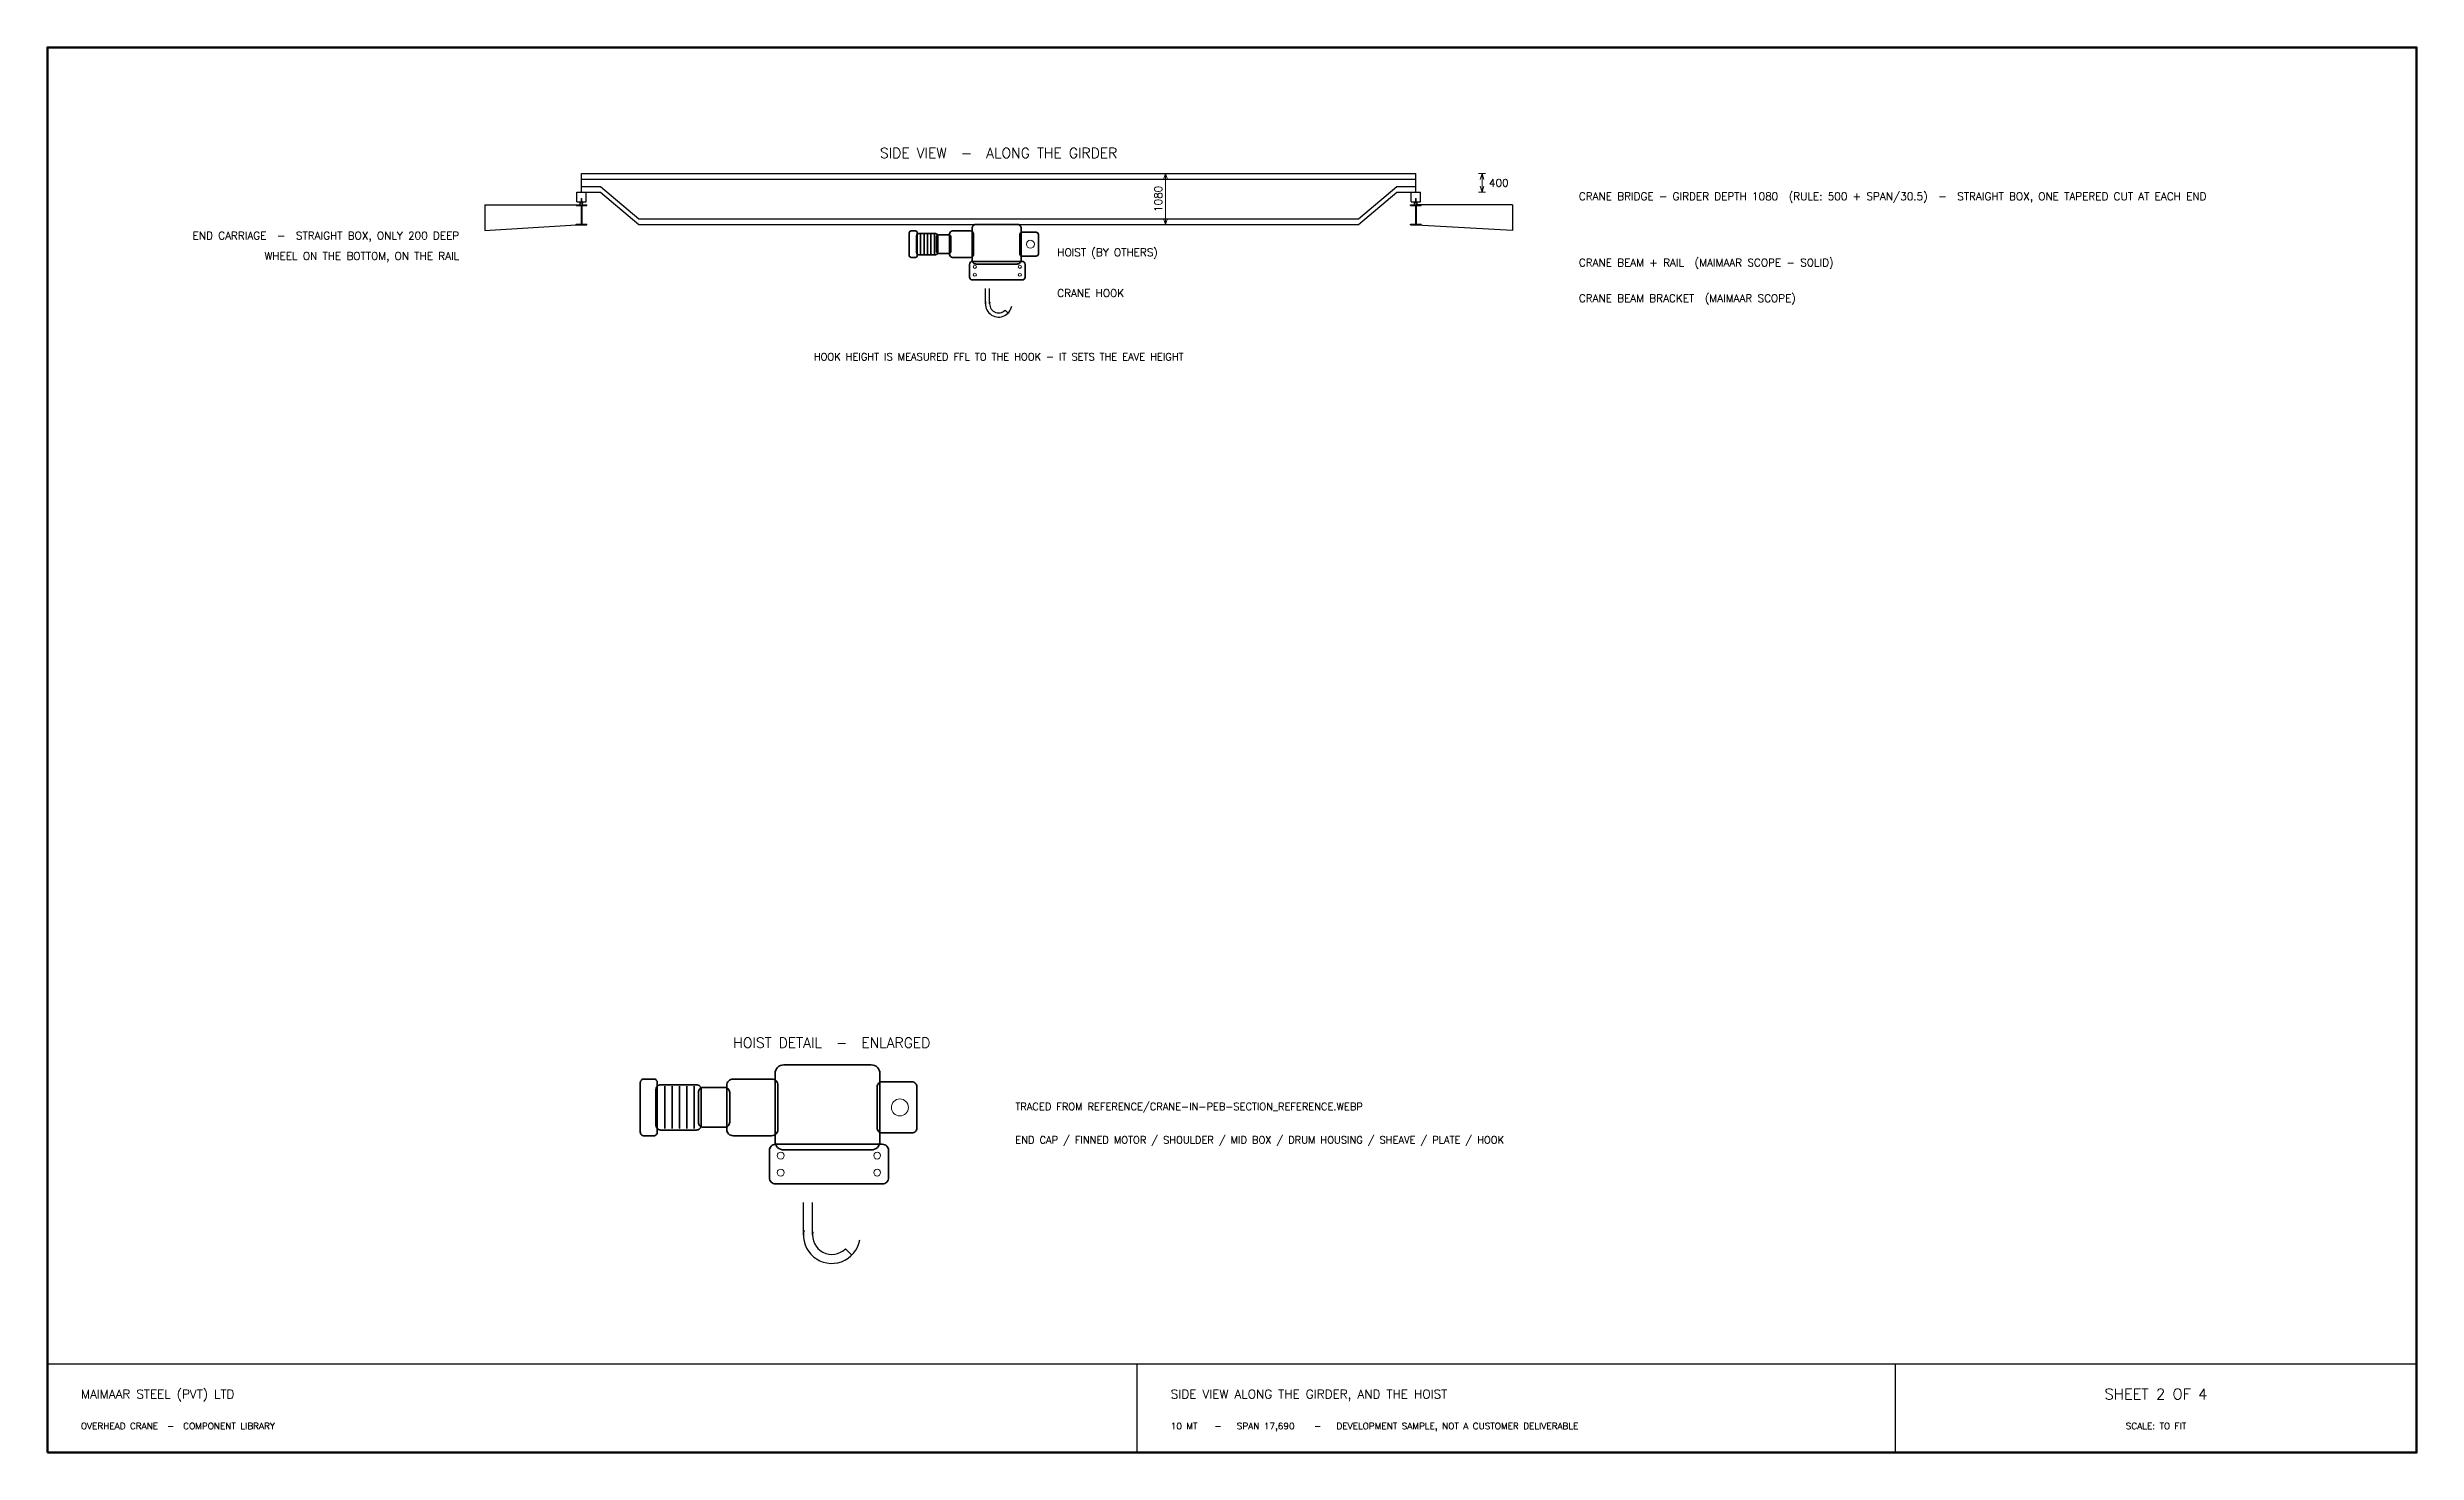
# Model space of a CAD drawing. Header units: inches. Extents: x -27058 to 54651, y -285270 to 11404.
# Drawn here: x -11324 to 38908, y -112802 to -83008 of the extents above; entities that cross this region are included whole.
import ezdxf
from ezdxf.enums import TextEntityAlignment as Align

# ---------------------------------------------------------------- set-up
doc = ezdxf.new("R2010")
doc.units = ezdxf.units.IN
doc.header["$MEASUREMENT"] = 0
doc.layers.add('COMP-CRANE-SEC', color=7, linetype='Continuous')
doc.layers.add('DIMENSIONS', color=6, linetype='Continuous', lineweight=13)
doc.styles.add('PEB-BODY', font='romand.shx')

msp = doc.modelspace()

# ---------------------------------------------------------------- texts
at = {"style": 'PEB-BODY'}
for s, height, p in [('SIDE VIEW  -  ALONG THE GIRDER', 216.3, (8845, -85247)), ('HOOK HEIGHT IS MEASURED FFL TO THE HOOK - IT SETS THE EAVE HEIGHT', 153.21, (8845, -89568)), ('HOIST DETAIL  -  ENLARGED', 216.3, (5307, -104111)), ('SHEET 2 OF 4', 227.11, (33383, -111561)), ('SCALE: TO FIT', 137.89, (33383, -112238))]:
    msp.add_text(s, height=height, dxfattribs=at).set_placement(p, align=Align.MIDDLE_CENTER)
for s, height, p in [('400', 162.2, (19240, -85880)), ('CRANE BRIDGE - GIRDER DEPTH 1080  (RULE: 500 + SPAN/30.5)  -  STRAIGHT BOX, ONE TAPERED CUT AT EACH END', 162.223, (21146, -86166)), ('HOIST (BY OTHERS)', 162.22, (10087, -87354)), ('CRANE BEAM + RAIL  (MAIMAAR SCOPE - SOLID)', 162.22, (21146, -87570)), ('CRANE HOOK', 162.2, (10087, -88218)), ('CRANE BEAM BRACKET  (MAIMAAR SCOPE)', 162.22, (21146, -88326)), ('TRACED FROM REFERENCE/CRANE-IN-PEB-SECTION_REFERENCE.WEBP', 153.21, (9199, -105464)), ('END CAP / FINNED MOTOR / SHOULDER / MID BOX / DRUM HOUSING / SHEAVE / PLATE / HOOK', 153.21, (9199, -106172)), ('MAIMAAR STEEL (PVT) LTD', 186.56, (-10613, -111561)), ('SIDE VIEW ALONG THE GIRDER, AND THE HOIST', 186.56, (12494, -111561)), ('OVERHEAD CRANE  -  COMPONENT LIBRARY', 137.89, (-10613, -112238)), ('10 MT   -   SPAN 17,690   -   DEVELOPMENT SAMPLE, NOT A CUSTOMER DELIVERABLE', 137.89, (12494, -112238))]:
    msp.add_text(s, height=height, dxfattribs=at).set_placement(p, align=Align.MIDDLE_LEFT)
msp.add_text('1080', height=162.2, rotation=90, dxfattribs=at).set_placement((12229, -86220), align=Align.MIDDLE_CENTER)
for s, p in [('END CARRIAGE  -  STRAIGHT BOX, ONLY 200 DEEP', (-2592, -86998)), ('WHEEL ON THE BOTTOM, ON THE RAIL', (-2592, -87430))]:
    msp.add_text(s, height=162.22, dxfattribs=at).set_placement(p, align=Align.MIDDLE_RIGHT)

# ---------------------------------------------------------------- linework, layer by layer
at = {"layer": 'COMP-CRANE-SEC', "lineweight": 30}
for p, q in [((0, -85680), (17690, -85680)), ((0, -86080), (0, -85680)), ((0, -85799), (17690, -85799)), ((17690, -86080), (17690, -85680)), ((-100, -86080), (100, -86080)), ((-100, -86280), (-100, -86080)), ((-100, -86280), (100, -86280)), ((0, -85961), (400, -85961)), ((0, -86080), (400, -86080)), ((100, -86280), (100, -86080)), ((400, -85961), (1216, -86641)), ((400, -86080), (1216, -86760)), ((16474, -86641), (17290, -85961)), ((16474, -86760), (17290, -86080)), ((17290, -85961), (17690, -85961)), ((17290, -86080), (17690, -86080)), ((17590, -86080), (17790, -86080)), ((17590, -86280), (17590, -86080)), ((17590, -86280), (17790, -86280)), ((17790, -86280), (17790, -86080)), ((1216, -86641), (16474, -86641)), ((1216, -86760), (16474, -86760))]:
    msp.add_line(p, q, dxfattribs=at)
at = {"layer": 'COMP-CRANE-SEC', "lineweight": 25}
for p, q in [((-2052, -86348), (0, -86348)), ((-2052, -86348), (-2052, -86888)), ((-112, -86348), (112, -86348)), ((-112, -86358), (-112, -86348)), ((-112, -86358), (112, -86358)), ((-4, -86358), (-112, -86358)), ((-25, -86298), (25, -86298)), ((-25, -86348), (-25, -86298)), ((-4, -86358), (-4, -86758)), ((4, -86358), (4, -86758)), ((4, -86358), (112, -86358)), ((25, -86348), (25, -86298)), ((112, -86358), (112, -86348)), ((17578, -86348), (17802, -86348)), ((17578, -86358), (17578, -86348)), ((17578, -86358), (17802, -86358)), ((17686, -86358), (17578, -86358)), ((17665, -86298), (17715, -86298)), ((17665, -86348), (17665, -86298)), ((17686, -86358), (17686, -86758)), ((19742, -86348), (17690, -86348)), ((17694, -86358), (17694, -86758)), ((17694, -86358), (17802, -86358)), ((17715, -86348), (17715, -86298)), ((17802, -86358), (17802, -86348)), ((19742, -86348), (19742, -86888)), ((-2052, -86888), (-112, -86768)), ((-112, -86758), (112, -86758)), ((-112, -86768), (-112, -86758)), ((-112, -86768), (112, -86768)), ((112, -86768), (112, -86758)), ((17578, -86758), (17802, -86758)), ((17578, -86768), (17578, -86758)), ((17578, -86768), (17802, -86768)), ((19742, -86888), (17578, -86768)), ((17802, -86768), (17802, -86758)), ((8564, -88445), (8564, -88122)), ((8654, -88445), (8654, -88122)), ((9044, -88643), (8980, -88580)), ((4706, -108189), (4706, -107497)), ((4898, -108189), (4898, -107497)), ((5732, -108614), (5596, -108478)), ((-11324, -110921), (38908, -110921)), ((11783, -112802), (11783, -110921)), ((27857, -112802), (27857, -110921))]:
    msp.add_line(p, q, dxfattribs=at)
at = {"layer": 'COMP-CRANE-SEC', "lineweight": 13}
for p, q in [((-26, -86298), (-9, -86298)), ((-26, -86298), (-26, -86313)), ((-26, -86313), (-9, -86313)), ((-9, -86313), (-9, -86213)), ((-9, -86213), (9, -86213)), ((9, -86313), (9, -86213)), ((26, -86298), (9, -86298)), ((26, -86313), (9, -86313)), ((26, -86298), (26, -86313)), ((17664, -86298), (17681, -86298)), ((17664, -86298), (17664, -86313)), ((17664, -86313), (17681, -86313)), ((17681, -86313), (17681, -86213)), ((17681, -86213), (17699, -86213)), ((17699, -86313), (17699, -86213)), ((17716, -86298), (17699, -86298)), ((17716, -86313), (17699, -86313)), ((17716, -86298), (17716, -86313))]:
    msp.add_line(p, q, dxfattribs=at)
at = {"layer": 'COMP-CRANE-SEC', "lineweight": 35}
for p, q in [((7191, -86971), (7191, -87392)), ((7264, -86971), (7264, -87392)), ((7337, -86971), (7337, -87392)), ((7410, -86971), (7410, -87392)), ((7483, -86971), (7483, -87392)), ((1764, -105031), (1764, -105933)), ((1921, -105031), (1921, -105933)), ((2077, -105031), (2077, -105933)), ((2234, -105031), (2234, -105933)), ((2390, -105031), (2390, -105933))]:
    msp.add_line(p, q, dxfattribs=at)
at = {"layer": 'COMP-CRANE-SEC', "lineweight": 50}
msp.add_lwpolyline([(-11324, -112802), (38908, -112802), (38908, -83008), (-11324, -83008)], close=True, dxfattribs=at)
at = {"layer": 'COMP-CRANE-SEC', "lineweight": 35}
for points in [[(6987, -87462), (7081, -87462, 0.414214), (7118, -87425), (7118, -86937, 0.414214), (7081, -86900), (6987, -86900, 0.414214), (6950, -86937), (6950, -87425, 0.414214)], [(7868, -87462), (8250, -87462, 0.414214), (8311, -87400), (8311, -86962, 0.414214), (8250, -86900), (7868, -86900, 0.414214), (7806, -86962), (7806, -87400, 0.414214)], [(8370, -87602), (9236, -87602, 0.414214), (9322, -87516), (9322, -86846, 0.414214), (9236, -86760), (8370, -86760, 0.414214), (8283, -86846), (8283, -87516, 0.414214)], [(7153, -87406), (7504, -87406, 0.414214), (7553, -87356), (7553, -87006, 0.414214), (7504, -86957), (7153, -86957, 0.414214), (7104, -87006), (7104, -87356, 0.414214)], [(7575, -87378), (7785, -87378, 0.414214), (7834, -87328), (7834, -87034, 0.414214), (7785, -86985), (7575, -86985, 0.414214), (7525, -87034), (7525, -87328, 0.414214)], [(9344, -87434), (9638, -87434, 0.414214), (9687, -87384), (9687, -86978, 0.414214), (9638, -86928), (9344, -86928, 0.414214), (9294, -86978), (9294, -87384, 0.414214)], [(8289, -87939), (9345, -87939, 0.414214), (9407, -87878), (9407, -87608, 0.414214), (9345, -87546), (8289, -87546, 0.414214), (8227, -87608), (8227, -87878, 0.414214)], [(1327, -106084), (1529, -106084, 0.414214), (1608, -106004), (1608, -104960, 0.414214), (1529, -104881), (1327, -104881, 0.414214), (1247, -104960), (1247, -106004, 0.414214)], [(3214, -106084), (4032, -106084, 0.414214), (4164, -105951), (4164, -105013, 0.414214), (4032, -104881), (3214, -104881, 0.414214), (3082, -105013), (3082, -105951, 0.414214)], [(4289, -106384), (6144, -106384, 0.414214), (6329, -106199), (6329, -104765, 0.414214), (6144, -104580), (4289, -104580, 0.414214), (4104, -104765), (4104, -106199, 0.414214)], [(6375, -106024), (7006, -106024, 0.414214), (7111, -105918), (7111, -105047, 0.414214), (7006, -104941), (6375, -104941, 0.414214), (6269, -105047), (6269, -105918, 0.414214)], [(1684, -105963), (2434, -105963, 0.414214), (2540, -105858), (2540, -105107, 0.414214), (2434, -105001), (1684, -105001, 0.414214), (1578, -105107), (1578, -105858, 0.414214)], [(2586, -105903), (3036, -105903, 0.414214), (3142, -105797), (3142, -105167, 0.414214), (3036, -105061), (2586, -105061, 0.414214), (2480, -105167), (2480, -105797, 0.414214)], [(4116, -107106), (6378, -107106, 0.414214), (6510, -106974), (6510, -106396, 0.414214), (6378, -106264), (4116, -106264, 0.414214), (3984, -106396), (3984, -106974, 0.414214)]]:
    msp.add_lwpolyline(points, format="xyb", close=True, dxfattribs=at)
at = {"layer": 'COMP-CRANE-SEC', "lineweight": 18}
for centre, radius in [((9519, -87181), 84.2), ((6751, -105482), 180)]:
    msp.add_circle(centre, radius, dxfattribs=at)
at = {"layer": 'COMP-CRANE-SEC', "lineweight": 13}
for centre, radius in [((8340, -87659), 33.7), ((8340, -87827), 33.7), ((9294, -87659), 33.7), ((9294, -87827), 33.7), ((4224, -106505), 72.2), ((6269, -106505), 72.2), ((4224, -106866), 72.2), ((6269, -106866), 72.2)]:
    msp.add_circle(centre, radius, dxfattribs=at)
at = {"layer": 'COMP-CRANE-SEC', "lineweight": 25}
for centre, radius, end in [((8845, -88445), 281, 350.0027), ((8845, -88445), 191, 315.0007), ((5307, -108189), 601, 350.0027), ((5307, -108189), 409, 315.0007)]:
    msp.add_arc(centre, radius, 170.0023, end, dxfattribs=at)
at = {"layer": 'DIMENSIONS', "lineweight": 18}
for p, q in [((12310, -85680), (12456, -85680)), ((12383, -85680), (12342, -85807)), ((12383, -86760), (12383, -85680)), ((12383, -85680), (12424, -85807)), ((19021, -85680), (19167, -85680)), ((19094, -85680), (19053, -85807)), ((19094, -86080), (19094, -85680)), ((19094, -85680), (19135, -85807)), ((19021, -86080), (19167, -86080)), ((19094, -86080), (19053, -85953)), ((19094, -86080), (19135, -85953)), ((12310, -86760), (12456, -86760)), ((12383, -86760), (12342, -86633)), ((12383, -86760), (12424, -86633))]:
    msp.add_line(p, q, dxfattribs=at)

msp.set_redraw_order([(e.dxf.handle, doc.entitydb.next_handle()) for e in msp.query("TEXT MTEXT ATTDEF DIMENSION ARC_DIMENSION")])  # texts and dimensions are drawn at this point

doc.saveas('drawing.dxf')
